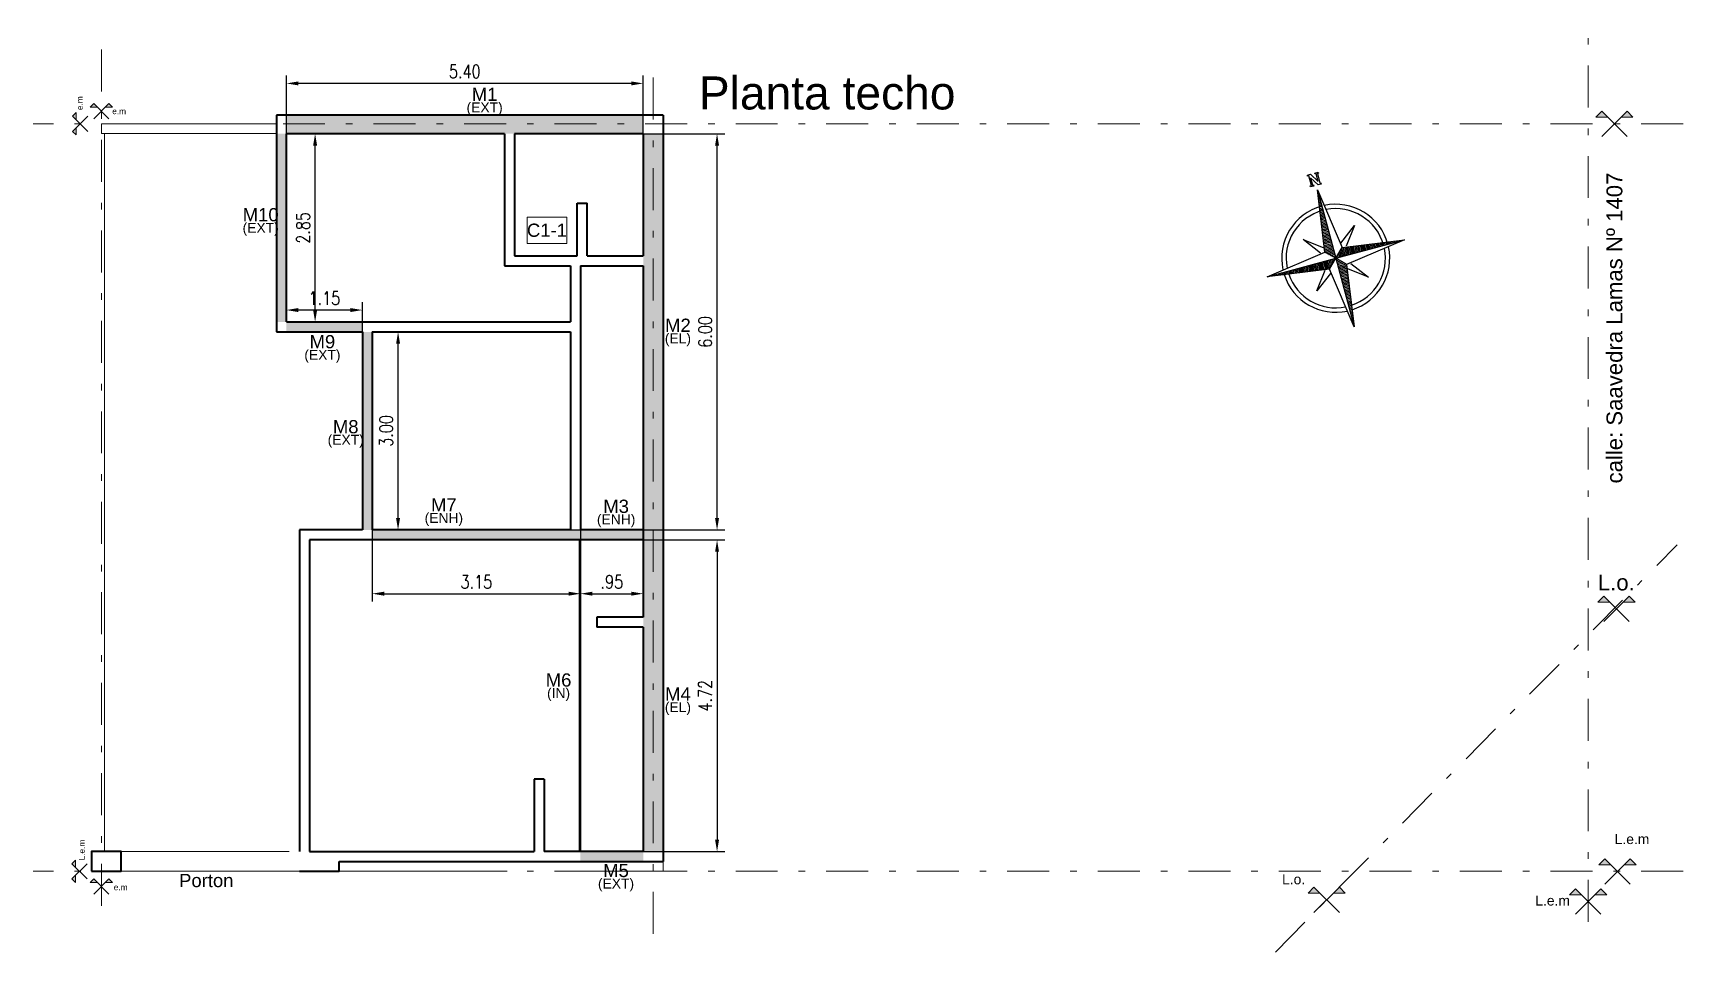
# Model space of a CAD drawing. Header units: millimetres. Extents: x 2761 to 3221, y 1635 to 1962.
# Drawn here: x 2918.22 to 2943.19, y 1858.56 to 1872.47 of the extents above; entities that cross this region are included whole.
import ezdxf
from ezdxf.enums import TextEntityAlignment as Align

# ---------------------------------------------------------------- set-up
doc = ezdxf.new("R2010")
doc.units = ezdxf.units.MM
for name, pattern in [('ACAD_ISO10W100', [18, 12, -3, 0, -3]), ('DASHDOT', [25.4, 12.7, -6.35, 0, -6.35]), ('DASHED', [19.05, 12.7, -6.35])]:
    doc.linetypes.add(name, pattern=pattern)
doc.layers.get('Defpoints').update_dxf_attribs({"lineweight": 5})
for name, color, linetype, lineweight in [('Detalles', 3, 'Continuous', 15), ('Ejes', 3, 'DASHDOT', 13), ('Muros', 6, 'Continuous', 50), ('Muros de la envolvente térmica', 5, 'Continuous', 15), ('Proyecciones', 249, 'DASHED', 0), ('Textos', 3, 'Continuous', 9)]:
    doc.layers.add(name, color=color, linetype=linetype, lineweight=lineweight)
doc.layers.add('No View', color=70, linetype='Continuous', plot=False)
doc.styles.add('cotas', font='romans.shx', dxfattribs={"width": 0.8})
doc.styles.get("Standard").update_dxf_attribs({"font": 'arial.ttf'})
doc.dimstyles.new('Esc 1-100', dxfattribs={"dimtxt": 0.2, "dimasz": 0.18, "dimexe": 0.12, "dimexo": 0, "dimgap": 0.08, "dimtad": 1, "dimzin": 4, "dimdsep": 46, "dimtxsty": 'cotas', "dimcen": 2.5, "dimclrd": 7, "dimclre": 7, "dimclrt": 256, "dimaunit": 1, "dimadec": 3, "dimazin": 0, "dimtfac": 1, "dimtmove": 1, "dimatfit": 3, "dimfxl": 0.12, "dimarcsym": 0})

msp = doc.modelspace()

# ---------------------------------------------------------------- texts
at = {"layer": 'Textos', "color": 18, "lineweight": 20, "true_color": 0x000000}
for s, height, p in [('M1', 0.2, (2925.058, 1871.445)), ('(EXT)', 0.15, (2925.058, 1871.272)), ('(EXT)', 0.15, (2921.669, 1869.448)), ('M10', 0.2, (2921.669, 1869.622)), ('M2', 0.2, (2927.983, 1867.948)), ('M9', 0.2, (2922.603, 1867.699)), ('(EL)', 0.15, (2927.983, 1867.775)), ('(EXT)', 0.15, (2922.603, 1867.525)), ('M8', 0.2, (2922.956, 1866.412)), ('(EXT)', 0.15, (2922.956, 1866.239)), ('M7', 0.2, (2924.441, 1865.228)), ('M3', 0.2, (2927.048, 1865.207)), ('(ENH)', 0.15, (2924.441, 1865.055)), ('(ENH)', 0.15, (2927.048, 1865.034)), ('M6', 0.2, (2926.177, 1862.576)), ('(IN)', 0.15, (2926.177, 1862.403)), ('M4', 0.2, (2927.983, 1862.363)), ('(EL)', 0.15, (2927.983, 1862.19)), ('M5', 0.2, (2927.046, 1859.692)), ('(EXT)', 0.15, (2927.046, 1859.519))]:
    msp.add_text(s, height=height, dxfattribs=at).set_placement(p, align=Align.CENTER)
at = {"layer": 'Textos', "color": 9, "lineweight": 20, "true_color": 0xc7c8ca}
for s, p in [('e.m', (2918.976, 1871.306)), ('L.e.m', (2919.008, 1859.943))]:
    msp.add_text(s, height=0.09, rotation=90, dxfattribs=at).set_placement(p)
for p in [(2919.423, 1871.244), (2919.446, 1859.493)]:
    msp.add_text('e.m', height=0.09, dxfattribs=at).set_placement(p)
at = {"layer": 'Textos', "color": 18, "lineweight": 20, "true_color": 0x000000}
msp.add_text('C1-1', height=0.2, dxfattribs=at).set_placement((2926.001, 1869.487), align=Align.MIDDLE)
at = {"layer": 'Textos', "color": 9, "lineweight": 20, "true_color": 0xc7c8ca}
msp.add_text('Porton', height=0.2, dxfattribs=at).set_placement((2920.846, 1859.54), align=Align.CENTER)
at = {"layer": 'Textos', "color": 7, "insert": (2928.3, 1871.562), "char_height": 0.5, "width": 3.95667, "attachment_point": 4}
msp.add_mtext('{\\fArial|b0|i0|c0|p34;Planta techo}', dxfattribs=at)
at = {"layer": 'Textos', "color": 9, "true_color": 0xc7c8ca, "insert": (2942.034, 1865.652), "char_height": 0.24, "width": 4.92052, "attachment_point": 1, "rotation": 90}
msp.add_mtext('{\\fArial|b0|i0|c0|p34;calle: Saavedra Lamas Nº 1407}', dxfattribs=at)
at = {"layer": 'Textos', "color": 9, "lineweight": 18, "true_color": 0xc7c8ca, "insert": (2942.462, 1864.273), "char_height": 0.24, "width": 1.51542, "attachment_point": 3}
msp.add_mtext('{\\fArial|b0|i0|c0|p34;L.o.}', dxfattribs=at)
at = {"layer": 'Textos', "color": 9, "true_color": 0xc7c8ca, "char_height": 0.15, "width": 2.1098, "attachment_point": 3}
for s, insert in [('{\\fArial|b0|i0|c0|p34;L.e.m}', (2942.682, 1860.342)), ('{\\fArial|b0|i0|c0|p34;L.o.}', (2937.474, 1859.733)), ('{\\fArial|b0|i0|c0|p34;L.e.m}', (2941.481, 1859.411))]:
    msp.add_mtext(s, dxfattribs=dict(at, insert=insert))

# ---------------------------------------------------------------- blocks, each defined once
blk = doc.blocks.new('*X5')
at = {"color": 0, "linetype": 'ByBlock'}
for p, q in [((-217.53, 160.5), (-217.53, 160.5)), ((-217.52, 160.498), (-217.52, 160.5)), ((-217.51, 160.497), (-217.51, 160.5)), ((-217.5, 160.496), (-217.5, 160.5)), ((-217.49, 160.494), (-217.49, 160.5)), ((-217.48, 160.493), (-217.48, 160.5)), ((-217.47, 160.491), (-217.47, 160.5)), ((-217.46, 160.49), (-217.46, 160.5)), ((-217.45, 160.488), (-217.45, 160.5)), ((-217.44, 160.487), (-217.44, 160.5)), ((-217.43, 160.486), (-217.43, 160.5)), ((-217.42, 160.484), (-217.42, 160.5)), ((-217.41, 160.483), (-217.41, 160.5)), ((-217.4, 160.481), (-217.4, 160.5)), ((-217.39, 160.48), (-217.39, 160.5)), ((-217.38, 160.478), (-217.38, 160.5)), ((-217.37, 160.477), (-217.37, 160.5)), ((-217.36, 160.476), (-217.36, 160.5)), ((-217.35, 160.474), (-217.35, 160.5)), ((-217.34, 160.473), (-217.34, 160.5)), ((-217.33, 160.471), (-217.33, 160.5)), ((-217.32, 160.47), (-217.32, 160.5)), ((-217.31, 160.468), (-217.31, 160.5)), ((-217.3, 160.467), (-217.3, 160.5)), ((-217.29, 160.466), (-217.29, 160.5)), ((-217.28, 160.464), (-217.28, 160.5)), ((-217.27, 160.463), (-217.27, 160.5)), ((-217.26, 160.461), (-217.26, 160.5)), ((-217.25, 160.46), (-217.25, 160.5)), ((-217.24, 160.458), (-217.24, 160.5)), ((-217.23, 160.457), (-217.23, 160.5)), ((-217.22, 160.456), (-217.22, 160.5)), ((-217.21, 160.454), (-217.21, 160.5)), ((-217.2, 160.453), (-217.2, 160.5)), ((-217.19, 160.451), (-217.19, 160.5)), ((-217.18, 160.45), (-217.18, 160.5)), ((-217.17, 160.448), (-217.17, 160.5)), ((-217.16, 160.447), (-217.16, 160.5)), ((-217.15, 160.446), (-217.15, 160.5)), ((-217.14, 160.444), (-217.14, 160.5)), ((-217.13, 160.443), (-217.13, 160.5)), ((-217.12, 160.441), (-217.12, 160.5)), ((-217.11, 160.44), (-217.11, 160.5)), ((-217.1, 160.438), (-217.1, 160.5)), ((-217.09, 160.441), (-217.09, 160.5)), ((-217.08, 160.451), (-217.08, 160.5)), ((-217.07, 160.461), (-217.07, 160.5)), ((-217.06, 160.471), (-217.06, 160.5)), ((-217.05, 160.481), (-217.05, 160.5)), ((-217.04, 160.491), (-217.04, 160.5))]:
    blk.add_line(p, q, dxfattribs=at)
blk = doc.blocks.new('Sbpln014')
at = {"color": 0, "linetype": 'ByBlock'}
for p, q in [((-0.156, 0.156), (0, 1.25)), ((0, 1.25), (0.156, 0.156)), ((0, 1.25), (0, 0)), ((-0.234, 0.156), (-0.469, 0.469)), ((-0.469, 0.469), (-0.156, 0.234)), ((0.156, 0.234), (0.469, 0.469)), ((0.469, 0.469), (0.234, 0.156)), ((-1.25, 0), (-0.156, 0.156)), ((-0.156, -0.156), (-1.25, 0)), ((0, 0), (-1.25, 0)), ((-0.156, 0.156), (0, 0)), ((-0.156, -0.156), (0, 0)), ((0, 0), (0.156, 0.156)), ((0, 0), (0.156, -0.156)), ((0, 0), (0, -1.25)), ((1.25, 0), (0, 0)), ((0.156, 0.156), (1.25, 0)), ((-0.469, -0.469), (-0.234, -0.156)), ((-0.156, -0.234), (-0.469, -0.469)), ((0, -1.25), (-0.156, -0.156)), ((0.156, -0.156), (0, -1.25)), ((1.25, 0), (0.156, -0.156)), ((0.469, -0.469), (0.156, -0.234)), ((0.234, -0.156), (0.469, -0.469))]:
    blk.add_line(p, q, dxfattribs=at)
blk.add_lwpolyline([(1.348, 0.064), (1.348, 0.044), (1.328, 0.044), (1.328, 0.103), (1.348, 0.103), (1.348, 0.083), (1.523, 0.083), (1.523, 0.103), (1.543, 0.103), (1.543, 0.044), (1.387, -0.053), (1.523, -0.053), (1.523, -0.034), (1.543, -0.034), (1.543, -0.092), (1.523, -0.092), (1.523, -0.073), (1.348, -0.073), (1.348, -0.092), (1.328, -0.092), (1.328, -0.034), (1.484, 0.064), (1.348, 0.064)], dxfattribs=at)
for radius, start, end in [(0.95, 92.5891, 177.4109), (0.873, 93.5464, 176.4536), (0.95, 0, 87.4109), (0.873, 0, 86.4536), (0.95, 182.5891, 267.4109), (0.873, 183.5464, 266.4536), (0.95, 270, 357.4109), (0.873, 270, 356.4536)]:
    blk.add_arc((0, 0), radius, start, end, dxfattribs=at)
for p, xscale, yscale, zscale, rotation in [((-401.25, -542.578), 2.499999999999996, 2.499999999999996, 2.499999999999996, 270), ((-542.578, 401.25), 2.5, 2.5, 2.5, 180), ((401.25, 542.578), 2.5, 2.5, 2.5, 90)]:
    blk.add_blockref('*X5', p, dxfattribs=dict(at, xscale=xscale, yscale=yscale, zscale=zscale, rotation=rotation))
at = {"color": 0, "linetype": 'ByBlock', "xscale": 2.5, "yscale": 2.5, "zscale": 2.5}
blk.add_blockref('*X5', (542.578, -401.25), dxfattribs=at)
blk = doc.blocks.new('*D172')
at = {"layer": 'Defpoints', "color": 0, "transparency": 16777216}
for p in [(2926.508, 1864.948), (2927.458, 1864.948), (2927.458, 1863.983)]:
    blk.add_point(p, dxfattribs=at)
at = {"layer": 'No View', "color": 7, "lineweight": -2, "transparency": 16777216}
for p, q in [((2926.508, 1864.948), (2926.508, 1863.863)), ((2927.458, 1864.948), (2927.458, 1863.863)), ((2926.688, 1863.983), (2927.278, 1863.983))]:
    blk.add_line(p, q, dxfattribs=at)
at = {"layer": 'No View', "color": 7, "transparency": 16777216}
for points in [[(2926.688, 1864.013), (2926.688, 1863.953), (2926.508, 1863.983)], [(2927.278, 1864.013), (2927.278, 1863.953), (2927.458, 1863.983)]]:
    blk.add_solid(points, dxfattribs=at)
at = {"layer": 'No View', "transparency": 16777216, "insert": (2926.983, 1864.163), "char_height": 0.2, "attachment_point": 5, "style": 'cotas'}
blk.add_mtext('.95', dxfattribs=at)
blk = doc.blocks.new('*D173')
at = {"layer": 'Defpoints', "color": 0, "transparency": 16777216}
for p in [(2923.358, 1864.948), (2926.508, 1864.948), (2926.508, 1863.983)]:
    blk.add_point(p, dxfattribs=at)
at = {"layer": 'No View', "color": 7, "lineweight": -2, "transparency": 16777216}
for p, q in [((2923.358, 1864.948), (2923.358, 1863.863)), ((2926.508, 1864.948), (2926.508, 1863.863)), ((2923.538, 1863.983), (2926.328, 1863.983))]:
    blk.add_line(p, q, dxfattribs=at)
at = {"layer": 'No View', "color": 7, "transparency": 16777216}
for points in [[(2923.538, 1864.013), (2923.538, 1863.953), (2923.358, 1863.983)], [(2926.328, 1864.013), (2926.328, 1863.953), (2926.508, 1863.983)]]:
    blk.add_solid(points, dxfattribs=at)
at = {"layer": 'No View', "transparency": 16777216, "insert": (2924.933, 1864.163), "char_height": 0.2, "attachment_point": 5, "style": 'cotas'}
blk.add_mtext('3.15', dxfattribs=at)
blk = doc.blocks.new('*D174')
at = {"layer": 'Defpoints', "color": 0, "transparency": 16777216}
for p in [(2927.458, 1870.948), (2928.575, 1870.948), (2927.458, 1864.948)]:
    blk.add_point(p, dxfattribs=at)
at = {"layer": 'No View', "color": 7, "lineweight": -2, "transparency": 16777216}
for p, q in [((2927.458, 1870.948), (2928.695, 1870.948)), ((2928.575, 1865.128), (2928.575, 1870.768)), ((2927.458, 1864.948), (2928.695, 1864.948))]:
    blk.add_line(p, q, dxfattribs=at)
at = {"layer": 'No View', "color": 7, "transparency": 16777216}
for points in [[(2928.545, 1870.768), (2928.605, 1870.768), (2928.575, 1870.948)], [(2928.545, 1865.128), (2928.605, 1865.128), (2928.575, 1864.948)]]:
    blk.add_solid(points, dxfattribs=at)
at = {"layer": 'No View', "transparency": 16777216, "insert": (2928.395, 1867.948), "char_height": 0.2, "attachment_point": 5, "rotation": 90, "style": 'cotas'}
blk.add_mtext('6.00', dxfattribs=at)
blk = doc.blocks.new('*D175')
at = {"layer": 'Defpoints', "color": 0, "transparency": 16777216}
for p in [(2922.058, 1871.71), (2922.058, 1870.948), (2927.458, 1870.948)]:
    blk.add_point(p, dxfattribs=at)
at = {"layer": 'No View', "color": 7, "lineweight": -2, "transparency": 16777216}
for p, q in [((2922.058, 1870.948), (2922.058, 1871.83)), ((2927.278, 1871.71), (2922.238, 1871.71)), ((2927.458, 1870.948), (2927.458, 1871.83))]:
    blk.add_line(p, q, dxfattribs=at)
at = {"layer": 'No View', "color": 7, "transparency": 16777216}
for points in [[(2922.238, 1871.74), (2922.238, 1871.68), (2922.058, 1871.71)], [(2927.278, 1871.74), (2927.278, 1871.68), (2927.458, 1871.71)]]:
    blk.add_solid(points, dxfattribs=at)
at = {"layer": 'No View', "transparency": 16777216, "insert": (2924.758, 1871.89), "char_height": 0.2, "attachment_point": 5, "style": 'cotas'}
blk.add_mtext('5.40', dxfattribs=at)
blk = doc.blocks.new('*D176')
at = {"layer": 'Defpoints', "color": 0, "transparency": 16777216}
for p in [(2922.058, 1870.948), (2922.493, 1870.948), (2922.058, 1868.098)]:
    blk.add_point(p, dxfattribs=at)
at = {"layer": 'No View', "color": 7, "lineweight": -2, "transparency": 16777216}
for p, q in [((2922.058, 1870.948), (2922.613, 1870.948)), ((2922.493, 1868.278), (2922.493, 1870.768)), ((2922.058, 1868.098), (2922.613, 1868.098))]:
    blk.add_line(p, q, dxfattribs=at)
at = {"layer": 'No View', "color": 7, "transparency": 16777216}
for points in [[(2922.463, 1870.768), (2922.523, 1870.768), (2922.493, 1870.948)], [(2922.463, 1868.278), (2922.523, 1868.278), (2922.493, 1868.098)]]:
    blk.add_solid(points, dxfattribs=at)
at = {"layer": 'No View', "transparency": 16777216, "insert": (2922.313, 1869.523), "char_height": 0.2, "attachment_point": 5, "rotation": 90, "style": 'cotas'}
blk.add_mtext('2.85', dxfattribs=at)
blk = doc.blocks.new('*D177')
at = {"layer": 'Defpoints', "color": 0, "transparency": 16777216}
for p in [(2923.358, 1867.948), (2923.748, 1867.948), (2923.358, 1864.948)]:
    blk.add_point(p, dxfattribs=at)
at = {"layer": 'No View', "color": 7, "lineweight": -2, "transparency": 16777216}
for p, q in [((2923.358, 1867.948), (2923.868, 1867.948)), ((2923.748, 1865.128), (2923.748, 1867.768)), ((2923.358, 1864.948), (2923.868, 1864.948))]:
    blk.add_line(p, q, dxfattribs=at)
at = {"layer": 'No View', "color": 7, "transparency": 16777216}
for points in [[(2923.718, 1867.768), (2923.778, 1867.768), (2923.748, 1867.948)], [(2923.718, 1865.128), (2923.778, 1865.128), (2923.748, 1864.948)]]:
    blk.add_solid(points, dxfattribs=at)
at = {"layer": 'No View', "transparency": 16777216, "insert": (2923.568, 1866.448), "char_height": 0.2, "attachment_point": 5, "rotation": 90, "style": 'cotas'}
blk.add_mtext('3.00', dxfattribs=at)
blk = doc.blocks.new('*D178')
at = {"layer": 'Defpoints', "color": 0, "transparency": 16777216}
for p in [(2922.058, 1868.278), (2922.058, 1868.098), (2923.208, 1867.948)]:
    blk.add_point(p, dxfattribs=at)
at = {"layer": 'No View', "color": 7, "lineweight": -2, "transparency": 16777216}
for p, q in [((2922.058, 1868.098), (2922.058, 1868.398)), ((2923.208, 1867.948), (2923.208, 1868.398)), ((2923.028, 1868.278), (2922.238, 1868.278))]:
    blk.add_line(p, q, dxfattribs=at)
at = {"layer": 'No View', "color": 7, "transparency": 16777216}
for points in [[(2922.238, 1868.308), (2922.238, 1868.248), (2922.058, 1868.278)], [(2923.028, 1868.308), (2923.028, 1868.248), (2923.208, 1868.278)]]:
    blk.add_solid(points, dxfattribs=at)
at = {"layer": 'No View', "transparency": 16777216, "insert": (2922.633, 1868.458), "char_height": 0.2, "attachment_point": 5, "style": 'cotas'}
blk.add_mtext('1.15', dxfattribs=at)
blk = doc.blocks.new('*D179')
at = {"layer": 'Defpoints', "color": 0, "transparency": 16777216}
for p in [(2927.458, 1864.798), (2927.458, 1860.078), (2928.575, 1860.078)]:
    blk.add_point(p, dxfattribs=at)
at = {"layer": 'No View', "color": 7, "lineweight": -2, "transparency": 16777216}
for p, q in [((2927.458, 1864.798), (2928.695, 1864.798)), ((2928.575, 1864.618), (2928.575, 1860.258)), ((2927.458, 1860.078), (2928.695, 1860.078))]:
    blk.add_line(p, q, dxfattribs=at)
at = {"layer": 'No View', "color": 7, "transparency": 16777216}
for points in [[(2928.545, 1864.618), (2928.605, 1864.618), (2928.575, 1864.798)], [(2928.545, 1860.258), (2928.605, 1860.258), (2928.575, 1860.078)]]:
    blk.add_solid(points, dxfattribs=at)
at = {"layer": 'No View', "transparency": 16777216, "insert": (2928.395, 1862.438), "char_height": 0.2, "attachment_point": 5, "rotation": 90, "style": 'cotas'}
blk.add_mtext('4.72', dxfattribs=at)

# ---------------------------------------------------------------- dimensions: what is measured, and where the dimension line sits
at = {"layer": 'No View'}
for base, p1, p2, picture, middle in [((2922.058, 1871.71), (2927.458, 1870.948), (2922.058, 1870.948), '*D175', (2924.758, 1871.89)), ((2922.058, 1868.278), (2923.208, 1867.948), (2922.058, 1868.098), '*D178', (2922.633, 1868.458)), ((2926.508, 1863.983), (2923.358, 1864.948), (2926.508, 1864.948), '*D173', (2924.933, 1864.163)), ((2927.458, 1863.983), (2926.508, 1864.948), (2927.458, 1864.948), '*D172', (2926.983, 1864.163))]:
    dim = msp.add_linear_dim(base=base, p1=p1, p2=p2, dimstyle='Esc 1-100', dxfattribs=at)
    dim.commit()
    dim.dimension.update_dxf_attribs({"geometry": picture, "text_midpoint": middle})
for base, p1, p2, picture, middle in [((2922.493, 1870.948), (2922.058, 1868.098), (2922.058, 1870.948), '*D176', (2922.313, 1869.523)), ((2928.575, 1870.948), (2927.458, 1864.948), (2927.458, 1870.948), '*D174', (2928.395, 1867.948)), ((2923.748, 1867.948), (2923.358, 1864.948), (2923.358, 1867.948), '*D177', (2923.568, 1866.448)), ((2928.575, 1860.078), (2927.458, 1864.798), (2927.458, 1860.078), '*D179', (2928.395, 1862.438))]:
    dim = msp.add_linear_dim(base=base, p1=p1, p2=p2, angle=90, dimstyle='Esc 1-100', dxfattribs=at)
    dim.commit()
    dim.dimension.update_dxf_attribs({"geometry": picture, "text_midpoint": middle})

# ---------------------------------------------------------------- hatches: boundary and pattern name
at = {"layer": 'Muros de la envolvente térmica', "lineweight": 20}
h = msp.add_hatch(color=256, dxfattribs=at)
h.dxf.hatch_style = 1
h.paths.add_polyline_path([(2923.208, 1868.098), (2922.058, 1868.098), (2922.058, 1867.948), (2923.208, 1867.948)])
h.paths.add_polyline_path([(2922.058, 1870.948), (2921.908, 1870.949), (2921.908, 1868.098), (2922.058, 1868.098)])
h.paths.add_polyline_path([(2923.358, 1867.948), (2923.208, 1867.948), (2923.208, 1864.948), (2923.358, 1864.948)])
h.paths.add_polyline_path([(2927.458, 1860.078), (2926.508, 1860.078), (2926.508, 1859.928), (2927.458, 1859.928)])
h.paths.add_polyline_path([(2927.608, 1870.948), (2927.458, 1870.948), (2927.458, 1869.098), (2927.458, 1868.948), (2927.458, 1864.948), (2927.608, 1864.948)])
h.paths.add_polyline_path([(2927.758, 1870.948), (2927.608, 1870.948), (2927.608, 1864.948), (2927.758, 1864.948)])
h.paths.add_polyline_path([(2927.458, 1871.099), (2922.058, 1871.099), (2922.058, 1870.948), (2925.358, 1870.948), (2925.508, 1870.948), (2927.458, 1870.948)])
h.paths.add_polyline_path([(2927.458, 1871.228), (2922.058, 1871.228), (2922.058, 1871.099), (2927.458, 1871.099)])
h = msp.add_hatch(color=256, dxfattribs=at)
h.dxf.hatch_style = 1
h.paths.add_polyline_path([(2926.508, 1864.798), (2926.488, 1864.798), (2926.488, 1860.078), (2926.508, 1860.078)])
h.paths.add_polyline_path([(2927.758, 1864.948), (2927.608, 1864.948), (2927.608, 1860.078), (2927.758, 1860.078)])
h.paths.add_polyline_path([(2927.458, 1864.948), (2926.508, 1864.948), (2926.358, 1864.948), (2923.358, 1864.948), (2923.358, 1864.798), (2927.458, 1864.798)])
h.paths.add_polyline_path([(2927.458, 1860.078), (2927.608, 1860.078), (2927.608, 1864.948), (2927.458, 1864.948), (2927.458, 1863.628)])
at = {"layer": 'Textos', "true_color": 0xc7c8ca}
h = msp.add_hatch(color=9, dxfattribs=at)
h.paths.add_polyline_path([(2919.143, 1871.404), (2919.089, 1871.348), (2919.198, 1871.348)])
h.paths.add_polyline_path([(2919.373, 1871.404), (2919.318, 1871.348), (2919.427, 1871.348)])
h = msp.add_hatch(color=9, dxfattribs=at)
h.paths.add_polyline_path([(2918.823, 1870.984), (2918.878, 1870.93), (2918.878, 1871.039)])
h.paths.add_polyline_path([(2918.823, 1871.214), (2918.878, 1871.159), (2918.878, 1871.267)])
h = msp.add_hatch(color=9, dxfattribs=at)
h.paths.add_polyline_path([(2941.962, 1871.291), (2941.872, 1871.199), (2942.054, 1871.199)])
h.paths.add_polyline_path([(2942.346, 1871.291), (2942.254, 1871.199), (2942.435, 1871.199)])
at = {"layer": 'Textos', "lineweight": 18, "true_color": 0xc7c8ca}
h = msp.add_hatch(color=9, dxfattribs=at)
h.paths.add_polyline_path([(2941.994, 1863.946), (2941.904, 1863.854), (2942.086, 1863.854)])
h.paths.add_polyline_path([(2942.378, 1863.946), (2942.286, 1863.854), (2942.467, 1863.854)])
at = {"layer": 'Textos', "true_color": 0xc7c8ca}
h = msp.add_hatch(color=9, dxfattribs=at)
h.paths.add_polyline_path([(2918.811, 1859.664), (2918.866, 1859.61), (2918.866, 1859.719)])
h.paths.add_polyline_path([(2918.811, 1859.894), (2918.866, 1859.839), (2918.866, 1859.947)])
h = msp.add_hatch(color=9, dxfattribs=at)
h.paths.add_polyline_path([(2942.008, 1859.97), (2941.918, 1859.878), (2942.1, 1859.878)])
h.paths.add_polyline_path([(2942.392, 1859.97), (2942.3, 1859.878), (2942.481, 1859.878)])
h = msp.add_hatch(color=9, dxfattribs=at)
h.paths.add_polyline_path([(2919.143, 1859.666), (2919.089, 1859.611), (2919.198, 1859.611)])
h.paths.add_polyline_path([(2919.373, 1859.666), (2919.318, 1859.611), (2919.427, 1859.611)])
h = msp.add_hatch(color=9, dxfattribs=at)
h.paths.add_polyline_path([(2937.608, 1859.538), (2937.519, 1859.446), (2937.7, 1859.446)])
h.paths.add_polyline_path([(2937.992, 1859.538), (2937.9, 1859.446), (2938.082, 1859.446)])
h = msp.add_hatch(color=9, dxfattribs=at)
h.paths.add_polyline_path([(2941.565, 1859.514), (2941.476, 1859.422), (2941.657, 1859.422)])
h.paths.add_polyline_path([(2941.949, 1859.514), (2941.857, 1859.422), (2942.039, 1859.422)])

# ---------------------------------------------------------------- linework, layer by layer
at = {"layer": 'Detalles', "color": 9, "lineweight": 20, "true_color": 0xc7c8ca}
msp.add_line((2919.308, 1870.949), (2919.308, 1860.079), dxfattribs=at)
at = {"layer": 'Ejes', "color": 9, "ltscale": 0.05, "true_color": 0xc7c8ca}
for p, q in [((2941.757, 1859.015), (2941.757, 1872.474)), ((2919.258, 1872.224), (2919.258, 1859.015)), ((2927.608, 1871.798), (2927.608, 1858.701)), ((2943.192, 1871.099), (2918.224, 1871.099)), ((2937.023, 1858.557), (2943.103, 1864.724)), ((2943.192, 1859.779), (2918.224, 1859.779))]:
    msp.add_line(p, q, dxfattribs=at)
at = {"layer": 'Muros', "color": 9, "lineweight": 20, "true_color": 0xc7c8ca}
for p, q in [((2921.908, 1871.099), (2919.258, 1871.099)), ((2919.258, 1871.099), (2919.258, 1870.949)), ((2921.908, 1870.949), (2919.258, 1870.949))]:
    msp.add_line(p, q, dxfattribs=at)
at = {"layer": 'Muros', "color": 9, "lineweight": 35, "true_color": 0xc7c8ca}
for p, q in [((2927.758, 1871.228), (2921.908, 1871.228)), ((2921.908, 1871.228), (2921.908, 1867.948)), ((2927.758, 1871.228), (2927.758, 1859.928)), ((2925.358, 1870.948), (2922.058, 1870.948)), ((2922.058, 1868.098), (2922.058, 1870.948)), ((2925.358, 1870.948), (2925.358, 1868.948)), ((2927.458, 1870.948), (2925.508, 1870.948)), ((2925.508, 1870.948), (2925.508, 1869.098)), ((2927.458, 1870.948), (2927.458, 1869.098)), ((2926.458, 1869.098), (2926.458, 1869.898)), ((2926.458, 1869.898), (2926.608, 1869.898)), ((2926.608, 1869.098), (2926.608, 1869.898)), ((2925.508, 1869.098), (2926.458, 1869.098)), ((2926.608, 1869.098), (2927.458, 1869.098)), ((2925.358, 1868.948), (2926.358, 1868.948)), ((2926.358, 1868.948), (2926.358, 1868.098)), ((2926.508, 1868.948), (2926.508, 1864.948)), ((2926.508, 1868.948), (2926.608, 1868.948)), ((2926.608, 1868.948), (2927.458, 1868.948)), ((2927.458, 1868.948), (2927.458, 1863.628)), ((2922.058, 1868.098), (2926.358, 1868.098)), ((2926.508, 1868.098), (2926.508, 1867.948)), ((2921.908, 1867.948), (2923.208, 1867.948)), ((2923.208, 1867.948), (2923.208, 1864.948)), ((2923.358, 1867.948), (2923.358, 1864.948)), ((2923.358, 1867.948), (2926.358, 1867.948)), ((2926.358, 1867.948), (2926.358, 1864.948)), ((2922.258, 1864.948), (2922.258, 1860.078)), ((2923.208, 1864.948), (2922.258, 1864.948)), ((2926.358, 1864.948), (2923.358, 1864.948)), ((2927.458, 1864.948), (2926.508, 1864.948)), ((2922.408, 1864.798), (2922.408, 1860.078)), ((2927.458, 1864.798), (2922.408, 1864.798)), ((2926.758, 1863.628), (2926.758, 1863.478)), ((2927.458, 1863.628), (2926.758, 1863.628)), ((2926.759, 1863.478), (2926.758, 1863.478)), ((2927.458, 1863.478), (2926.759, 1863.478)), ((2927.458, 1863.478), (2927.458, 1860.078)), ((2925.808, 1861.177), (2925.808, 1860.078)), ((2925.958, 1861.177), (2925.808, 1861.177)), ((2925.958, 1861.177), (2925.958, 1860.078)), ((2922.408, 1860.078), (2925.808, 1860.078)), ((2922.858, 1859.928), (2927.758, 1859.928)), ((2927.458, 1860.078), (2925.958, 1860.078))]:
    msp.add_line(p, q, dxfattribs=at)
for points in [[(2919.108, 1859.779), (2919.558, 1859.779), (2919.558, 1860.079), (2919.108, 1860.079), (2919.108, 1859.779)], [(2922.258, 1859.779), (2922.858, 1859.779), (2922.858, 1859.928)]]:
    msp.add_lwpolyline(points, dxfattribs=at)
at = {"layer": 'No View'}
for p, q in [((2923.358, 1864.948), (2923.358, 1864.798)), ((2926.358, 1864.948), (2926.508, 1864.948)), ((2927.458, 1864.948), (2927.758, 1864.948)), ((2926.488, 1864.798), (2926.488, 1860.078)), ((2926.508, 1864.798), (2926.508, 1860.078)), ((2927.458, 1860.078), (2927.758, 1860.078))]:
    msp.add_line(p, q, dxfattribs=at)
at = {"layer": 'Proyecciones', "color": 9, "ltscale": 0.2, "true_color": 0xc7c8ca}
for p, q in [((2919.558, 1860.079), (2922.258, 1860.078)), ((2927.758, 1859.928), (2927.758, 1859.779)), ((2919.558, 1859.78), (2922.258, 1859.779)), ((2922.858, 1859.779), (2927.758, 1859.779))]:
    msp.add_line(p, q, dxfattribs=at)
msp.add_lwpolyline([(2925.701, 1869.287), (2926.301, 1869.287), (2926.301, 1869.687), (2925.701, 1869.687)], close=True, dxfattribs=at)
at = {"layer": 'Textos', "color": 9, "true_color": 0xc7c8ca}
for p, q in [((2919.143, 1871.404), (2919.089, 1871.348)), ((2919.198, 1871.348), (2919.089, 1871.348)), ((2919.143, 1871.404), (2919.373, 1871.173)), ((2919.143, 1871.173), (2919.373, 1871.404)), ((2919.427, 1871.348), (2919.318, 1871.348)), ((2919.373, 1871.404), (2919.427, 1871.348)), ((2918.823, 1871.214), (2918.878, 1871.267)), ((2918.823, 1870.984), (2919.053, 1871.214)), ((2919.053, 1870.984), (2918.823, 1871.214)), ((2918.878, 1871.267), (2918.878, 1871.159)), ((2941.962, 1871.291), (2941.872, 1871.199)), ((2942.054, 1871.199), (2941.872, 1871.199)), ((2941.962, 1871.291), (2942.346, 1870.907)), ((2941.962, 1870.907), (2942.346, 1871.291)), ((2942.435, 1871.199), (2942.254, 1871.199)), ((2942.346, 1871.291), (2942.435, 1871.199)), ((2918.823, 1870.984), (2918.878, 1870.93)), ((2918.878, 1871.039), (2918.878, 1870.93)), ((2918.811, 1859.664), (2919.042, 1859.894)), ((2919.042, 1859.664), (2918.811, 1859.894)), ((2942.008, 1859.97), (2941.918, 1859.878)), ((2942.1, 1859.878), (2941.918, 1859.878)), ((2942.008, 1859.97), (2942.392, 1859.586)), ((2942.008, 1859.586), (2942.392, 1859.97)), ((2942.481, 1859.878), (2942.3, 1859.878)), ((2942.392, 1859.97), (2942.481, 1859.878)), ((2918.811, 1859.664), (2918.866, 1859.61)), ((2918.866, 1859.719), (2918.866, 1859.61)), ((2919.143, 1859.666), (2919.089, 1859.611)), ((2919.198, 1859.611), (2919.089, 1859.611)), ((2919.143, 1859.666), (2919.373, 1859.435)), ((2919.143, 1859.435), (2919.373, 1859.666)), ((2919.427, 1859.611), (2919.318, 1859.611)), ((2919.373, 1859.666), (2919.427, 1859.611)), ((2937.608, 1859.538), (2937.519, 1859.446)), ((2937.7, 1859.446), (2937.519, 1859.446)), ((2937.608, 1859.538), (2937.992, 1859.154)), ((2937.608, 1859.154), (2937.992, 1859.538)), ((2938.082, 1859.446), (2937.9, 1859.446)), ((2937.992, 1859.538), (2938.082, 1859.446)), ((2941.565, 1859.514), (2941.476, 1859.422)), ((2941.657, 1859.422), (2941.476, 1859.422)), ((2941.565, 1859.514), (2941.949, 1859.13)), ((2941.565, 1859.13), (2941.949, 1859.514)), ((2942.039, 1859.422), (2941.857, 1859.422)), ((2941.949, 1859.514), (2942.039, 1859.422))]:
    msp.add_line(p, q, dxfattribs=at)
at = {"layer": 'Textos', "color": 9, "linetype": 'ACAD_ISO10W100', "lineweight": 18, "true_color": 0xc7c8ca}
for p, q in [((2941.994, 1863.946), (2941.904, 1863.854)), ((2942.086, 1863.854), (2941.904, 1863.854)), ((2942.467, 1863.854), (2942.286, 1863.854)), ((2942.378, 1863.946), (2942.467, 1863.854)), ((2918.811, 1859.894), (2918.866, 1859.947)), ((2918.866, 1859.947), (2918.866, 1859.839))]:
    msp.add_line(p, q, dxfattribs=at)
at = {"layer": 'Textos', "color": 9, "linetype": 'ACAD_ISO10W100', "lineweight": 18, "ltscale": 0.16, "true_color": 0xc7c8ca}
for p, q in [((2941.994, 1863.946), (2942.378, 1863.562)), ((2941.994, 1863.562), (2942.378, 1863.946))]:
    msp.add_line(p, q, dxfattribs=at)

# ---------------------------------------------------------------- block references
at = {"color": 9, "ltscale": 0.7, "true_color": 0xc7c8ca, "xscale": 0.8605317641614497, "yscale": 0.8605317641614497, "zscale": 0.8605317641614497, "rotation": 105.0000000000084}
msp.add_blockref('Sbpln014', (2937.937, 1869.062), dxfattribs=at)

msp.set_redraw_order([(e.dxf.handle, doc.entitydb.next_handle()) for e in msp.query("TEXT MTEXT ATTDEF DIMENSION ARC_DIMENSION")])  # texts and dimensions are drawn at this point

doc.saveas('drawing.dxf')
